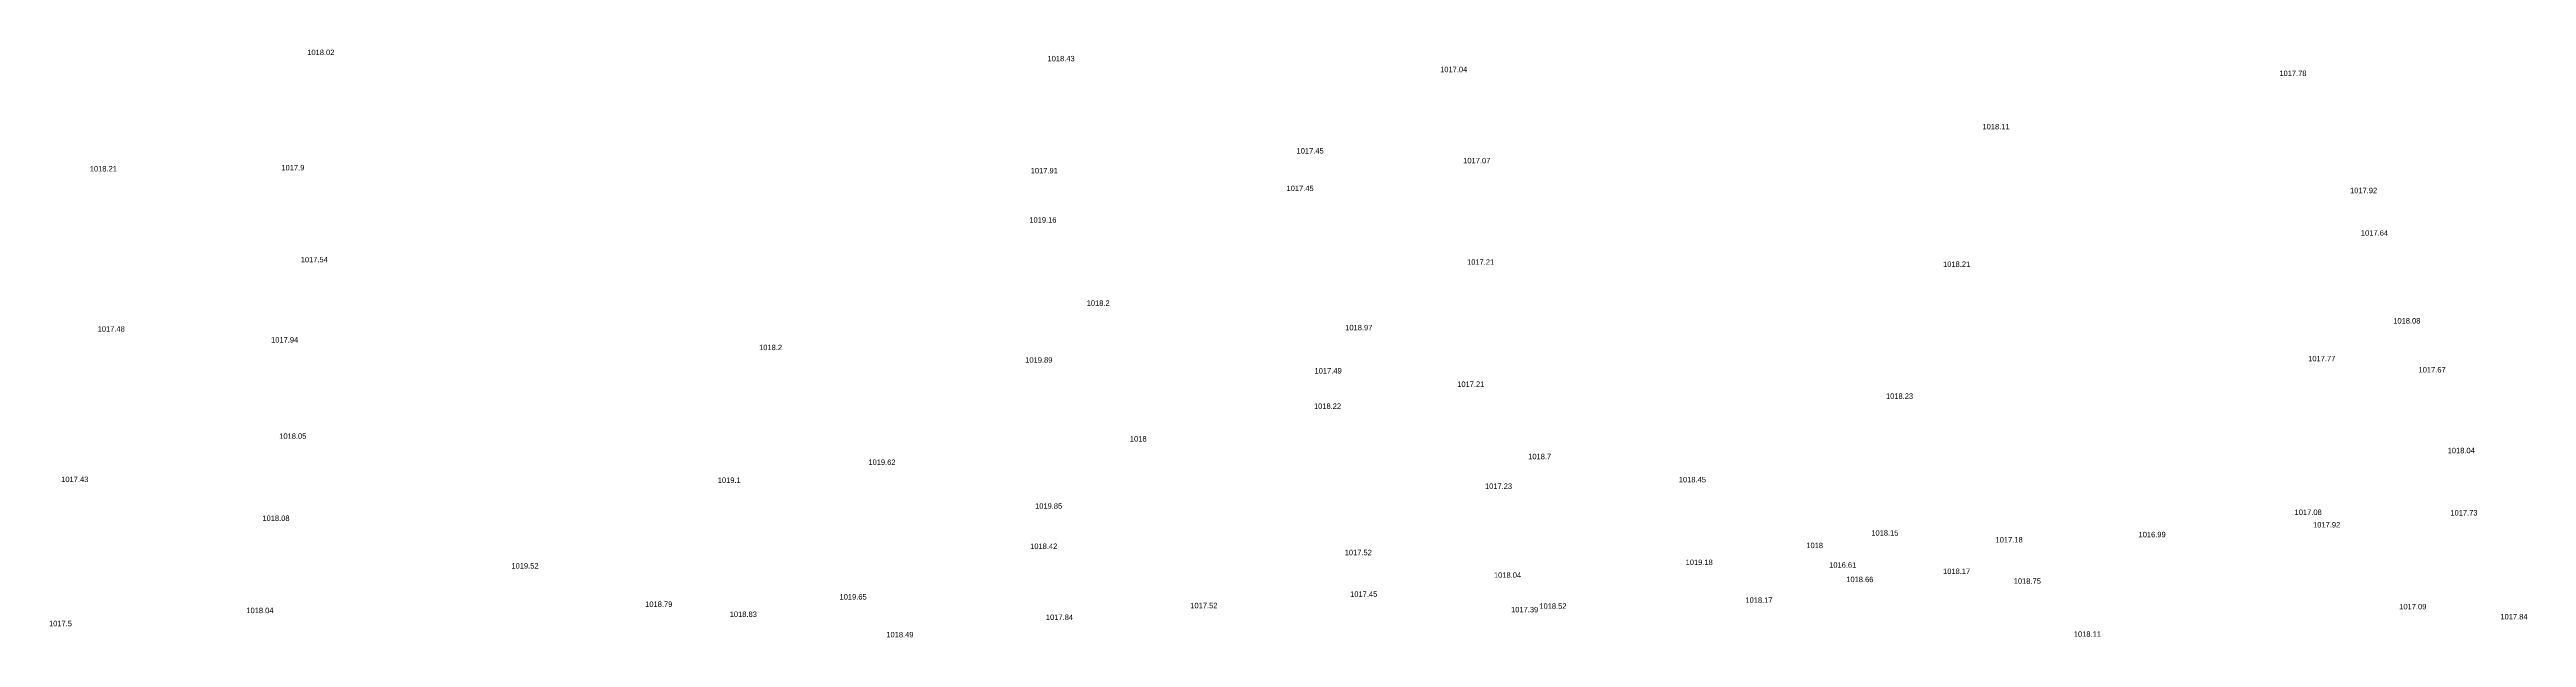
# Model space of a CAD drawing. Header units: inches. Extents: x 628884 to 629912, y 4519174 to 4520145.
# Drawn here: x 629199.8 to 629290.9, y 4519910.6 to 4519932.2 of the extents above; entities that cross this region are included whole.
import ezdxf

# ---------------------------------------------------------------- set-up
doc = ezdxf.new("R2010")
doc.units = ezdxf.units.IN
doc.header["$MEASUREMENT"] = 0

msp = doc.modelspace()

# ---------------------------------------------------------------- texts
for s, p in [('1018.02', (629209.24, 4519932, 1018.02)), ('1018.43', (629236.47, 4519931.77, 1018.43)), ('1017.04', (629250.91, 4519931.37, 1017.04)), ('1017.78', (629281.78, 4519931.23, 1017.78)), ('1018.11', (629270.86, 4519929.27, 1018.11)), ('1017.45', (629245.63, 4519928.38, 1017.45)), ('1018.21', (629201.24, 4519927.72, 1018.21)), ('1017.9', (629208.29, 4519927.76, 1017.9)), ('1017.91', (629235.85, 4519927.65, 1017.91)), ('1017.07', (629251.76, 4519928.02, 1017.07)), ('1017.45', (629245.26, 4519927, 1017.45)), ('1017.92', (629284.38, 4519926.92, 1017.92)), ('1019.16', (629235.8, 4519925.84, 1019.16)), ('1017.64', (629284.78, 4519925.36, 1017.64)), ('1017.54', (629209, 4519924.38, 1017.54)), ('1017.21', (629251.9, 4519924.29, 1017.21)), ('1018.21', (629269.41, 4519924.21, 1018.21)), ('1018.2', (629237.91, 4519922.78, 1018.2)), ('1018.08', (629285.97, 4519922.13, 1018.08)), ('1017.48', (629201.53, 4519921.83, 1017.48)), ('1017.94', (629207.91, 4519921.43, 1017.94)), ('1018.2', (629225.86, 4519921.15, 1018.2)), ('1018.97', (629247.42, 4519921.88, 1018.97)), ('1019.89', (629235.65, 4519920.69, 1019.89)), ('1017.49', (629246.29, 4519920.29, 1017.49)), ('1017.77', (629282.84, 4519920.74, 1017.77)), ('1017.67', (629286.9, 4519920.33, 1017.67)), ('1017.21', (629251.54, 4519919.8, 1017.21)), ('1018.23', (629267.31, 4519919.36, 1018.23)), ('1018.22', (629246.27, 4519918.99, 1018.22)), ('1018.05', (629208.21, 4519917.89, 1018.05)), ('1018', (629239.5, 4519917.79, 1018)), ('1019.62', (629229.88, 4519916.93, 1019.62)), ('1018.7', (629254.15, 4519917.14, 1018.7)), ('1018.04', (629287.97, 4519917.36, 1018.04)), ('1017.43', (629200.19, 4519916.3, 1017.43)), ('1019.1', (629224.34, 4519916.27, 1019.1)), ('1017.23', (629252.56, 4519916.05, 1017.23)), ('1018.45', (629259.69, 4519916.29, 1018.45)), ('1018.08', (629207.59, 4519914.87, 1018.08)), ('1019.85', (629236.01, 4519915.32, 1019.85)), ('1017.08', (629282.34, 4519915.09, 1017.08)), ('1017.73', (629288.07, 4519915.07, 1017.73)), ('1018.42', (629235.83, 4519913.84, 1018.42)), ('1018', (629264.38, 4519913.87, 1018)), ('1018.15', (629266.77, 4519914.33, 1018.15)), ('1017.18', (629271.34, 4519914.08, 1017.18)), ('1016.99', (629276.6, 4519914.27, 1016.99)), ('1017.92', (629283.02, 4519914.63, 1017.92)), ('1019.52', (629216.75, 4519913.12, 1019.52)), ('1017.52', (629247.4, 4519913.61, 1017.52)), ('1019.18', (629259.94, 4519913.25, 1019.18)), ('1016.61', (629265.22, 4519913.15, 1016.61)), ('1018.17', (629269.41, 4519912.92, 1018.17)), ('1019.65', (629228.82, 4519911.98, 1019.65)), ('1017.45', (629247.6, 4519912.08, 1017.45)), ('1018.04', (629252.89, 4519912.78, 1018.04)), ('1018.66', (629265.85, 4519912.62, 1018.66)), ('1018.75', (629272.01, 4519912.56, 1018.75)), ('1018.04', (629207, 4519911.48, 1018.04)), ('1018.79', (629221.67, 4519911.71, 1018.79)), ('1018.83', (629224.78, 4519911.34, 1018.83)), ('1017.84', (629236.41, 4519911.23, 1017.84)), ('1017.52', (629241.72, 4519911.66, 1017.52)), ('1017.39', (629253.52, 4519911.51, 1017.39)), ('1018.52', (629254.56, 4519911.64, 1018.52)), ('1018.17', (629262.14, 4519911.86, 1018.17)), ('1017.09', (629286.19, 4519911.62, 1017.09)), ('1017.84', (629289.91, 4519911.25, 1017.84)), ('1017.5', (629199.74, 4519911, 1017.5)), ('1018.49', (629230.54, 4519910.59, 1018.49)), ('1018.11', (629274.22, 4519910.61, 1018.11))]:
    msp.add_text(s, height=0.2).set_placement(p)

doc.saveas('drawing.dxf')
